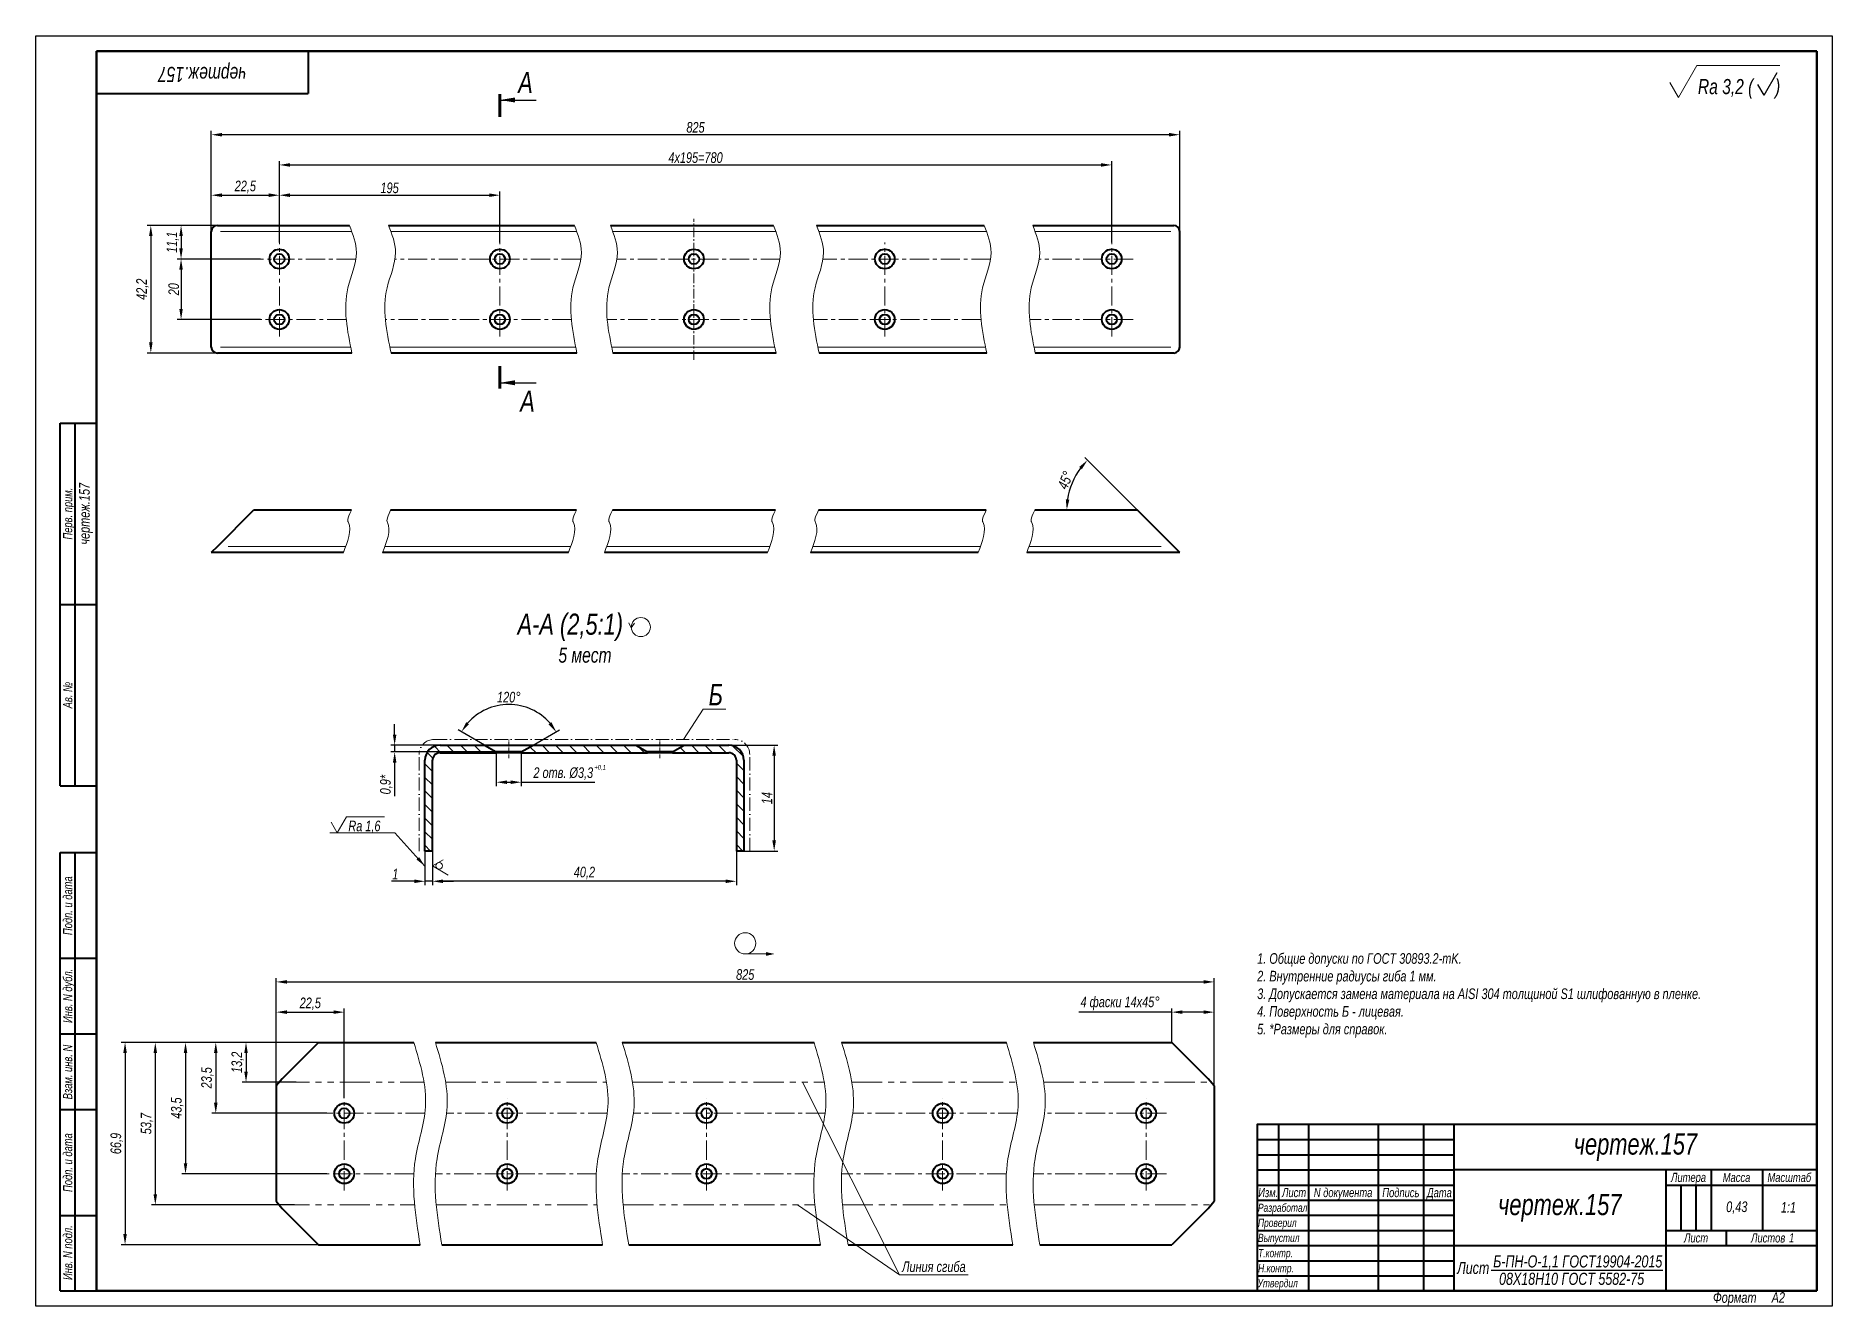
# Model space of a CAD drawing. Header units: millimetres. Extents: x 9978 to 17165, y -24193 to -22992.
# Drawn here: x 9978 to 10572, y -23412 to -22992 of the extents above; entities outside this region: 1.
import ezdxf

# ---------------------------------------------------------------- set-up
doc = ezdxf.new("R2010")
doc.units = ezdxf.units.MM
for name, pattern in [('LT_03', [20.32, 12.7, -2.54, 2.54, -2.54]), ('LT_04', [20, 10, -2, 2, -2, 2, -2]), ('LT_08', [10.16, 6.35, -1.27, 1.27, -1.27]), ('LT_09', [0.37, 0.24, -0.06, 0.01, -0.06])]:
    doc.linetypes.add(name, pattern=pattern)
for name, color, linetype, lineweight in [('Layer_01', 3, 'Continuous', 13), ('Layer_02', 5, 'LT_04', 13), ('Layer_05', 7, 'Continuous', 40), ('Layer_07', 3, 'Continuous', 13), ('Layer_08', 1, 'Continuous', 15), ('Layer_09', 6, 'Continuous', 15), ('Layer_10', 1, 'LT_03', 15), ('Layer_11', 6, 'Continuous', 15), ('Layer_13', 1, 'Continuous', 13), ('Layer_15', 7, 'Continuous', 40), ('Layer_17', 7, 'Continuous', 50), ('Layer_18', 7, 'Continuous', 18), ('Layer_20', 8, 'Continuous', 20)]:
    doc.layers.add(name, color=color, linetype=linetype, lineweight=lineweight)
doc.styles.add('Style_01', font='ARIALNI.TTF', dxfattribs={"width": 0.9, "height": 3.5})
doc.dimstyles.new('DimStyle_04', dxfattribs={"dimtxt": 3.5, "dimasz": 3.5, "dimexe": 1.25, "dimexo": 0, "dimtad": 1, "dimtxsty": 'Style_01', "dimcen": 2.5, "dimazin": 3, "dimtfac": 1, "dimtmove": 0, "dimatfit": 3})
doc.dimstyles.new('DimStyle_05', dxfattribs={"dimtxt": 3.5, "dimasz": 3.5, "dimexe": 1.25, "dimexo": 0, "dimtad": 1, "dimtxsty": 'Style_01', "dimcen": 0, "dimazin": 3, "dimtfac": 1, "dimtmove": 0, "dimatfit": 3})
pattern_1 = [(315, (0, -2.023), (2.24506403, 2.24506403), [])]

msp = doc.modelspace()

# ---------------------------------------------------------------- texts
at = {"layer": 'Layer_01', "style": 'Style_01', "width": 0.9}
for s, height, p in [('А', 7, (10137.118, -23011.13)), ('Rа 3,2 (     )', 5, (10527.251, -23011.475)), ('А', 7, (10137.779, -23116.484)), ('Б', 7, (10200.095, -23213.568)), ('1:1', 3.5, (10554.693, -23381.321))]:
    msp.add_text(s, height=height, dxfattribs=at).set_placement(p)
at = {"layer": 'Layer_01', "linetype": 'Continuous', "lineweight": 25, "style": 'Style_01', "width": 0.9}
msp.add_text('1', height=3, dxfattribs=at).set_placement((10557.404, -23391.185))
at = {"layer": 'Layer_01', "attachment_point": 5, "style": 'Style_01'}
for insert, char_height, width, rotation in [((10032.621, -23004.221), 5, 70, 180), ((9994.183, -23150.221), 3.5, 60, 90)]:
    msp.add_mtext('чертеж.157', dxfattribs=dict(at, insert=insert, char_height=char_height, width=width, rotation=rotation))
at = {"layer": 'Layer_01', "attachment_point": 1, "style": 'Style_01'}
for s, insert, char_height in [('А-А (2,5:1)', (10136.9, -23183.239), 7), ('5 мест', (10150.416, -23194.463), 5)]:
    msp.add_mtext(s, dxfattribs=dict(at, insert=insert, char_height=char_height))
at = {"layer": 'Layer_01', "insert": (10381.498, -23323.424), "char_height": 3.5, "attachment_point": 7, "style": 'Style_01'}
msp.add_mtext_dynamic_manual_height_columns('1. Общие допуски по ГОСТ 30893.2-mK.\\P2. Внутренние радиусы гиба 1 мм.\\P3. Допускается замена материала на AISI 304 толщиной S1 шлифованную в пленке.\\P4. Поверхность Б - лицевая.\\P5. *Размеры для справок.', width=195.13822, gutter_width=17.5, heights=[-28.044], dxfattribs=at)
at = {"layer": 'Layer_01', "style": 'Style_01'}
for s, insert, char_height, width, attachment_point in [('чертеж.157', (10506.581, -23359.689), 7, 120.08, 5), ('чертеж.157', (10481.565, -23379.703), 7, 70.04667, 5), ('0,43', (10540.104, -23379.703), 3.5, 17.01133, 5), ('Линия сгиба', (10285.085, -23401.003), 3.5, 195.13822, 9)]:
    msp.add_mtext(s, dxfattribs=dict(at, insert=insert, char_height=char_height, width=width, attachment_point=attachment_point))
at = {"layer": 'Layer_01', "linetype": 'Continuous', "char_height": 4, "width": 70.04667, "attachment_point": 5, "style": 'Style_01'}
for s, insert in [('Лист', (10452.957, -23399.621)), ('Б-ПН-О-1,1 ГОСТ19904-2015', (10487.508, -23397.821)), ('08Х18Н10 ГОСТ 5582-75', (10485.487, -23403.23))]:
    msp.add_mtext(s, dxfattribs=dict(at, insert=insert))
at = {"layer": 'Layer_07', "linetype": 'Continuous', "style": 'Style_01', "width": 0.9}
msp.add_text('Rа 1,6', height=3.5, dxfattribs=at).set_placement((10080.948, -23255.205))
at = {"layer": 'Layer_13', "style": 'Style_01', "width": 0.9}
msp.add_text('+0,1', height=1.5, dxfattribs=at).set_placement((10162.291, -23234.821))

# ---------------------------------------------------------------- blocks, each defined once
blk = doc.blocks.new('Block_18')
at = {"layer": 'Layer_05', "linetype": 'Continuous'}
for p, q in [((90, 415), (90, 401)), ((20, 401), (90, 401)), ((8, 172), (8, 292)), ((8, 292), (20, 292)), ((13, 172), (13, 292)), ((8, 232), (20, 232)), ((8, 172), (20, 172)), ((8, 5), (8, 150)), ((8, 150), (20, 150)), ((13, 5), (13, 150)), ((8, 115), (20, 115)), ((8, 90), (20, 90)), ((8, 65), (20, 65)), ((403.88, 55.03), (468.92, 55.03)), ((403.88, 50.03), (468.92, 50.03)), ((403.88, 45.03), (468.92, 45.03)), ((543.97, 40.02), (543.97, 25.01)), ((548.97, 40.02), (548.97, 25.01)), ((8, 30), (20, 30)), ((403.88, 30.02), (468.92, 30.02)), ((403.88, 25.01), (468.92, 25.01)), ((403.88, 20.01), (468.92, 20.01)), ((403.88, 15.01), (468.92, 15.01)), ((403.88, 10), (468.92, 10)), ((8, 5), (20, 5))]:
    blk.add_line(p, q, dxfattribs=at)
for points in [[(589, 60.04), (403.88, 60.04), (403.88, 5)], [(410.88, 60.04), (410.88, 35.02)], [(420.89, 60.04), (420.89, 5)], [(443.9, 60.04), (443.9, 5)], [(458.91, 60.04), (458.91, 5)], [(468.92, 60.04), (468.92, 5)], [(589, 45.03), (468.92, 45.03)], [(538.97, 45.03), (538.97, 5)], [(553.98, 45.03), (553.98, 25.01)], [(570.99, 45.03), (570.99, 25.01)], [(570.99, 45.03), (570.99, 25.01)], [(403.88, 40.02), (468.92, 40.02)], [(538.97, 40.02), (589, 40.02)], [(403.88, 35.02), (468.92, 35.02)], [(538.97, 25.01), (589, 25.01)], [(558.98, 25.01), (558.98, 20.01)], [(468.92, 20.01), (589, 20.01)]]:
    blk.add_lwpolyline(points, dxfattribs=at)
at = {"layer": 'Layer_17', "lineweight": 25}
for p, q in [((0, 0), (0, 420)), ((0, 420), (594, 420)), ((594, 420), (594, 0)), ((594, 0), (0, 0))]:
    blk.add_line(p, q, dxfattribs=at)
at = {"layer": 'Layer_17'}
for p, q in [((589, 415), (20, 415)), ((20, 415), (20, 5)), ((589, 5), (589, 415)), ((20, 5), (589, 5))]:
    blk.add_line(p, q, dxfattribs=at)
at = {"layer": 'Layer_05', "linetype": 'Continuous', "lineweight": 25, "style": 'Style_01', "width": 0.9}
for s, p in [('Перв. прим.', (12, 253.48)), ('Ав. №', (12, 197.66)), ('Подп. и дата', (12, 122.68)), ('Инв. N дубл.', (12, 93.62)), ('Взам. инв. N', (11.99, 68.36)), ('Подп. и дата', (12, 37.74)), ('Инв. N подл.', (12, 8.63))]:
    blk.add_text(s, height=3, rotation=90, dxfattribs=at).set_placement(p)
at = {"layer": 'Layer_05', "linetype": 'Continuous', "style": 'Style_01', "width": 0.9}
for s, height, p in [('Литера', 3, (540.74, 41.06)), ('Масса', 3, (557.86, 41.03)), ('Масштаб', 3, (572.63, 41.03)), ('Изм.', 3, (404.23, 36.02)), ('Лист', 3, (412.11, 36.04)), ('N документа', 3, (422.61, 36.04)), ('Подпись', 3, (445.26, 36.02)), ('Дата', 3, (460.05, 36.01)), ('Разработал', 2.7, (404.14, 31.18)), ('Проверил', 2.7, (404.15, 26.17)), ('Выпустил', 2.7, (404.16, 21.19)), ('Лист ', 3, (545.05, 21.04)), ('Листов ', 3, (567.21, 21.04)), ('Т.контр.', 2.7, (404.19, 16.17)), ('Н.контр.', 2.7, (404.19, 11.17)), ('Утвердил', 2.7, (404.01, 6.22))]:
    blk.add_text(s, height=height, dxfattribs=at).set_placement(p)
at = {"layer": 'Layer_05', "linetype": 'Continuous', "insert": (554.64, 4.59), "char_height": 3.5, "width": 32.9515, "attachment_point": 1, "style": 'Style_01'}
blk.add_mtext('Формат     А2', dxfattribs=at)
blk = doc.blocks.new('*D812')
at = {"layer": 'Defpoints', "color": 0, "ltscale": 0.5, "transparency": 16777216}
for p in [(10083.88, -23325.03), (10047.1, -23338.2), (10063.7, -23338.2)]:
    blk.add_point(p, dxfattribs=at)
at = {"layer": 'Layer_08', "color": 0, "lineweight": -2, "ltscale": 0.5, "transparency": 16777216}
for p, q in [((10083.88, -23325.03), (10045.85, -23325.03)), ((10047.1, -23328.53), (10047.1, -23334.7)), ((10063.7, -23338.2), (10045.85, -23338.2))]:
    blk.add_line(p, q, dxfattribs=at)
at = {"layer": 'Layer_08', "color": 0, "ltscale": 0.5, "transparency": 16777216}
for points in [[(10046.52, -23328.53), (10047.68, -23328.53), (10047.1, -23325.03)], [(10046.52, -23334.7), (10047.68, -23334.7), (10047.1, -23338.2)]]:
    blk.add_solid(points, dxfattribs=at)
at = {"layer": 'Layer_08', "color": 0, "ltscale": 0.5, "transparency": 16777216, "insert": (10044.37, -23331.61), "char_height": 3.5, "attachment_point": 5, "rotation": 90, "style": 'Style_01'}
blk.add_mtext('13,2', dxfattribs=at)
blk = doc.blocks.new('*D813')
at = {"layer": 'Defpoints', "color": 0, "ltscale": 0.5, "transparency": 16777216}
for p in [(10076.2, -23325.03), (10037.1, -23348.48), (10073.86, -23348.48)]:
    blk.add_point(p, dxfattribs=at)
at = {"layer": 'Layer_08', "color": 0, "lineweight": -2, "ltscale": 0.5, "transparency": 16777216}
for p, q in [((10076.2, -23325.03), (10035.85, -23325.03)), ((10037.1, -23328.53), (10037.1, -23344.98)), ((10073.86, -23348.48), (10035.85, -23348.48))]:
    blk.add_line(p, q, dxfattribs=at)
at = {"layer": 'Layer_08', "color": 0, "ltscale": 0.5, "transparency": 16777216}
for points in [[(10036.52, -23328.53), (10037.68, -23328.53), (10037.1, -23325.03)], [(10036.52, -23344.98), (10037.68, -23344.98), (10037.1, -23348.48)]]:
    blk.add_solid(points, dxfattribs=at)
at = {"layer": 'Layer_08', "color": 0, "ltscale": 0.5, "transparency": 16777216, "insert": (10034.37, -23336.75), "char_height": 3.5, "attachment_point": 5, "rotation": 90, "style": 'Style_01'}
blk.add_mtext('23,5', dxfattribs=at)
blk = doc.blocks.new('*D814')
at = {"layer": 'Defpoints', "color": 0, "ltscale": 0.5, "transparency": 16777216}
for p in [(10083.88, -23325.03), (10027.1, -23368.48), (10073.86, -23368.48)]:
    blk.add_point(p, dxfattribs=at)
at = {"layer": 'Layer_08', "color": 0, "lineweight": -2, "ltscale": 0.5, "transparency": 16777216}
for p, q in [((10083.88, -23325.03), (10025.85, -23325.03)), ((10027.1, -23328.53), (10027.1, -23364.98)), ((10073.86, -23368.48), (10025.85, -23368.48))]:
    blk.add_line(p, q, dxfattribs=at)
at = {"layer": 'Layer_08', "color": 0, "ltscale": 0.5, "transparency": 16777216}
for points in [[(10026.52, -23328.53), (10027.68, -23328.53), (10027.1, -23325.03)], [(10026.52, -23364.98), (10027.68, -23364.98), (10027.1, -23368.48)]]:
    blk.add_solid(points, dxfattribs=at)
at = {"layer": 'Layer_08', "color": 0, "ltscale": 0.5, "transparency": 16777216, "insert": (10024.37, -23346.75), "char_height": 3.5, "attachment_point": 5, "rotation": 90, "style": 'Style_01'}
blk.add_mtext('43,5', dxfattribs=at)
blk = doc.blocks.new('*D815')
at = {"layer": 'Defpoints', "color": 0, "ltscale": 0.5, "transparency": 16777216}
for p in [(10089.1, -23325.03), (10017.1, -23378.76), (10063.09, -23378.76)]:
    blk.add_point(p, dxfattribs=at)
at = {"layer": 'Layer_08', "color": 0, "lineweight": -2, "ltscale": 0.5, "transparency": 16777216}
for p, q in [((10089.1, -23325.03), (10015.85, -23325.03)), ((10017.1, -23328.53), (10017.1, -23375.26)), ((10063.09, -23378.76), (10015.85, -23378.76))]:
    blk.add_line(p, q, dxfattribs=at)
at = {"layer": 'Layer_08', "color": 0, "ltscale": 0.5, "transparency": 16777216}
for points in [[(10016.52, -23328.53), (10017.68, -23328.53), (10017.1, -23325.03)], [(10016.52, -23375.26), (10017.68, -23375.26), (10017.1, -23378.76)]]:
    blk.add_solid(points, dxfattribs=at)
at = {"layer": 'Layer_08', "color": 0, "ltscale": 0.5, "transparency": 16777216, "insert": (10014.37, -23351.89), "char_height": 3.5, "attachment_point": 5, "rotation": 90, "style": 'Style_01'}
blk.add_mtext('53,7', dxfattribs=at)
blk = doc.blocks.new('*D816')
at = {"layer": 'Defpoints', "color": 0, "ltscale": 0.5, "transparency": 16777216}
for p in [(10089.1, -23325.03), (10007.1, -23391.94), (10071.1, -23391.94)]:
    blk.add_point(p, dxfattribs=at)
at = {"layer": 'Layer_08', "color": 0, "lineweight": -2, "ltscale": 0.5, "transparency": 16777216}
for p, q in [((10089.1, -23325.03), (10005.85, -23325.03)), ((10007.1, -23328.53), (10007.1, -23388.44)), ((10071.1, -23391.94), (10005.85, -23391.94))]:
    blk.add_line(p, q, dxfattribs=at)
at = {"layer": 'Layer_08', "color": 0, "ltscale": 0.5, "transparency": 16777216}
for points in [[(10006.52, -23328.53), (10007.68, -23328.53), (10007.1, -23325.03)], [(10006.52, -23388.44), (10007.68, -23388.44), (10007.1, -23391.94)]]:
    blk.add_solid(points, dxfattribs=at)
at = {"layer": 'Layer_08', "color": 0, "ltscale": 0.5, "transparency": 16777216, "insert": (10004.37, -23358.48), "char_height": 3.5, "attachment_point": 5, "rotation": 90, "style": 'Style_01'}
blk.add_mtext('66,9', dxfattribs=at)
blk = doc.blocks.new('*D817')
at = {"layer": 'Defpoints', "color": 0, "ltscale": 0.5, "transparency": 16777216}
for p in [(10367.28, -23305.03), (10057.1, -23339.38), (10367.28, -23339.38)]:
    blk.add_point(p, dxfattribs=at)
at = {"layer": 'Layer_08', "color": 0, "lineweight": -2, "ltscale": 0.5, "transparency": 16777216}
for p, q in [((10057.1, -23339.38), (10057.1, -23303.78)), ((10060.6, -23305.03), (10363.78, -23305.03)), ((10367.28, -23339.38), (10367.28, -23303.78))]:
    blk.add_line(p, q, dxfattribs=at)
at = {"layer": 'Layer_08', "color": 0, "ltscale": 0.5, "transparency": 16777216}
for points in [[(10060.6, -23304.44), (10060.6, -23305.61), (10057.1, -23305.03)], [(10363.78, -23304.44), (10363.78, -23305.61), (10367.28, -23305.03)]]:
    blk.add_solid(points, dxfattribs=at)
at = {"layer": 'Layer_08', "color": 0, "ltscale": 0.5, "transparency": 16777216, "insert": (10212.19, -23302.61), "char_height": 3.5, "attachment_point": 5, "style": 'Style_01'}
blk.add_mtext('825', dxfattribs=at)
blk = doc.blocks.new('*D818')
at = {"layer": 'Defpoints', "color": 0, "ltscale": 0.5, "transparency": 16777216}
for p in [(10367.28, -23315.03), (10353.28, -23325.03), (10367.28, -23339.38)]:
    blk.add_point(p, dxfattribs=at)
at = {"layer": 'Layer_08', "color": 0, "lineweight": -2, "ltscale": 0.5, "transparency": 16777216}
for p, q in [((10353.28, -23325.03), (10353.28, -23313.78)), ((10367.28, -23339.38), (10367.28, -23313.78)), ((10353.28, -23315.03), (10322.53, -23315.03)), ((10363.78, -23315.03), (10356.78, -23315.03))]:
    blk.add_line(p, q, dxfattribs=at)
at = {"layer": 'Layer_08', "color": 0, "ltscale": 0.5, "transparency": 16777216}
for points in [[(10356.78, -23314.44), (10356.78, -23315.61), (10353.28, -23315.03)], [(10363.78, -23314.44), (10363.78, -23315.61), (10367.28, -23315.03)]]:
    blk.add_solid(points, dxfattribs=at)
at = {"layer": 'Layer_08', "color": 0, "ltscale": 0.5, "transparency": 16777216, "insert": (10336.16, -23312.16), "char_height": 3.5, "attachment_point": 5, "style": 'Style_01'}
blk.add_mtext('4 фаски 14x45%%D', dxfattribs=at)
blk = doc.blocks.new('*D819')
at = {"layer": 'Defpoints', "color": 0, "ltscale": 0.5, "transparency": 16777216}
for p in [(10079.6, -23315.03), (10057.1, -23342.64), (10079.6, -23343.46)]:
    blk.add_point(p, dxfattribs=at)
at = {"layer": 'Layer_08', "color": 0, "lineweight": -2, "ltscale": 0.5, "transparency": 16777216}
for p, q in [((10057.1, -23342.64), (10057.1, -23313.78)), ((10079.6, -23343.46), (10079.6, -23313.78)), ((10060.6, -23315.03), (10076.1, -23315.03))]:
    blk.add_line(p, q, dxfattribs=at)
at = {"layer": 'Layer_08', "color": 0, "ltscale": 0.5, "transparency": 16777216}
for points in [[(10060.6, -23314.44), (10060.6, -23315.61), (10057.1, -23315.03)], [(10076.1, -23314.44), (10076.1, -23315.61), (10079.6, -23315.03)]]:
    blk.add_solid(points, dxfattribs=at)
at = {"layer": 'Layer_08', "color": 0, "ltscale": 0.5, "transparency": 16777216, "insert": (10068.35, -23312.29), "char_height": 3.5, "attachment_point": 5, "style": 'Style_01'}
blk.add_mtext('22,5', dxfattribs=at)
blk = doc.blocks.new('*D820')
at = {"layer": 'Defpoints', "color": 0, "ltscale": 0.5, "transparency": 16777216}
for p in [(10205.26, -23226.75), (10211.76, -23261.75), (10221.76, -23261.75)]:
    blk.add_point(p, dxfattribs=at)
at = {"layer": 'Layer_08', "color": 0, "lineweight": -2, "ltscale": 0.5, "transparency": 16777216}
for p, q in [((10205.26, -23226.75), (10223.01, -23226.75)), ((10221.76, -23230.25), (10221.76, -23258.25)), ((10211.76, -23261.75), (10223.01, -23261.75))]:
    blk.add_line(p, q, dxfattribs=at)
at = {"layer": 'Layer_08', "color": 0, "ltscale": 0.5, "transparency": 16777216}
for points in [[(10221.17, -23230.25), (10222.34, -23230.25), (10221.76, -23226.75)], [(10221.17, -23258.25), (10222.34, -23258.25), (10221.76, -23261.75)]]:
    blk.add_solid(points, dxfattribs=at)
at = {"layer": 'Layer_08', "color": 0, "ltscale": 0.5, "transparency": 16777216, "insert": (10219.37, -23244.25), "char_height": 3.5, "attachment_point": 5, "rotation": 90, "style": 'Style_01'}
blk.add_mtext('14', dxfattribs=at)
blk = doc.blocks.new('*D821')
at = {"layer": 'Defpoints', "color": 0, "ltscale": 0.5, "transparency": 16777216}
for p in [(10108.76, -23261.75), (10209.26, -23261.75), (10108.76, -23271.75)]:
    blk.add_point(p, dxfattribs=at)
at = {"layer": 'Layer_08', "color": 0, "lineweight": -2, "ltscale": 0.5, "transparency": 16777216}
for p, q in [((10108.76, -23261.75), (10108.76, -23273)), ((10209.26, -23261.75), (10209.26, -23273)), ((10205.76, -23271.75), (10112.26, -23271.75))]:
    blk.add_line(p, q, dxfattribs=at)
at = {"layer": 'Layer_08', "color": 0, "ltscale": 0.5, "transparency": 16777216}
for points in [[(10112.26, -23271.17), (10112.26, -23272.34), (10108.76, -23271.75)], [(10205.76, -23271.17), (10205.76, -23272.34), (10209.26, -23271.75)]]:
    blk.add_solid(points, dxfattribs=at)
at = {"layer": 'Layer_08', "color": 0, "ltscale": 0.5, "transparency": 16777216, "insert": (10159.01, -23269.02), "char_height": 3.5, "attachment_point": 5, "style": 'Style_01'}
blk.add_mtext('40,2', dxfattribs=at)
blk = doc.blocks.new('*D822')
at = {"layer": 'Defpoints', "color": 0, "ltscale": 0.5, "transparency": 16777216}
for p in [(10106.26, -23261.75), (10108.76, -23261.75), (10106.26, -23271.75)]:
    blk.add_point(p, dxfattribs=at)
at = {"layer": 'Layer_08', "color": 0, "lineweight": -2, "ltscale": 0.5, "transparency": 16777216}
for p, q in [((10106.26, -23261.75), (10106.26, -23273)), ((10108.76, -23261.75), (10108.76, -23273)), ((10102.76, -23271.75), (10095.25, -23271.75)), ((10108.76, -23271.75), (10106.26, -23271.75)), ((10112.26, -23271.75), (10115.76, -23271.75))]:
    blk.add_line(p, q, dxfattribs=at)
at = {"layer": 'Layer_08', "color": 0, "ltscale": 0.5, "transparency": 16777216}
for points in [[(10102.76, -23271.17), (10102.76, -23272.34), (10106.26, -23271.75)], [(10112.26, -23271.17), (10112.26, -23272.34), (10108.76, -23271.75)]]:
    blk.add_solid(points, dxfattribs=at)
at = {"layer": 'Layer_08', "color": 0, "ltscale": 0.5, "transparency": 16777216, "insert": (10096.48, -23269.37), "char_height": 3.5, "attachment_point": 5, "style": 'Style_01'}
blk.add_mtext('1', dxfattribs=at)
blk = doc.blocks.new('*D823')
at = {"layer": 'Defpoints', "color": 0, "ltscale": 0.5, "transparency": 16777216}
for p in [(10140.19, -23214.39), (10125.98, -23226.75), (10129.88, -23229), (10138.13, -23229), (10142.03, -23226.75)]:
    blk.add_point(p, dxfattribs=at)
at = {"layer": 'Layer_08', "color": 0, "lineweight": -2, "ltscale": 0.5, "transparency": 16777216}
for p, q in [((10125.98, -23226.75), (10117.26, -23221.72)), ((10142.03, -23226.75), (10150.75, -23221.72))]:
    blk.add_line(p, q, dxfattribs=at)
blk.add_arc((10134.01, -23231.38), 18.09, 41.1037, 138.8963, dxfattribs=at)
at = {"layer": 'Layer_08', "color": 0, "ltscale": 0.5, "transparency": 16777216}
for points in [[(10120.85, -23219.83), (10119.9, -23219.15), (10118.34, -23222.34)], [(10148.11, -23219.15), (10147.16, -23219.83), (10149.67, -23222.34)]]:
    blk.add_solid(points, dxfattribs=at)
at = {"layer": 'Layer_08', "color": 0, "ltscale": 0.5, "transparency": 16777216, "insert": (10134.01, -23210.88), "char_height": 3.5, "attachment_point": 5, "style": 'Style_01'}
blk.add_mtext('120°', dxfattribs=at)
blk = doc.blocks.new('*D824')
at = {"layer": 'Defpoints', "color": 0, "ltscale": 0.5, "transparency": 16777216}
for p in [(10096.26, -23229), (10125.98, -23226.75), (10129.88, -23229)]:
    blk.add_point(p, dxfattribs=at)
at = {"layer": 'Layer_08', "color": 0, "lineweight": -2, "ltscale": 0.5, "transparency": 16777216}
for p, q in [((10096.26, -23223.25), (10096.26, -23219.75)), ((10125.98, -23226.75), (10095.01, -23226.75)), ((10129.88, -23229), (10095.01, -23229)), ((10096.26, -23226.75), (10096.26, -23229)), ((10096.26, -23232.5), (10096.26, -23243.59))]:
    blk.add_line(p, q, dxfattribs=at)
at = {"layer": 'Layer_08', "color": 0, "ltscale": 0.5, "transparency": 16777216}
for points in [[(10095.67, -23223.25), (10096.84, -23223.25), (10096.26, -23226.75)], [(10095.67, -23232.5), (10096.84, -23232.5), (10096.26, -23229)]]:
    blk.add_solid(points, dxfattribs=at)
at = {"layer": 'Layer_08', "color": 0, "ltscale": 0.5, "transparency": 16777216, "insert": (10093.52, -23239.8), "char_height": 3.5, "attachment_point": 5, "rotation": 90, "style": 'Style_01'}
blk.add_mtext('0,9*', dxfattribs=at)
blk = doc.blocks.new('*D825')
at = {"layer": 'Defpoints', "color": 0, "ltscale": 0.5, "transparency": 16777216}
for p in [(10129.88, -23229.25), (10138.13, -23229.25), (10138.13, -23239)]:
    blk.add_point(p, dxfattribs=at)
at = {"layer": 'Layer_08', "color": 0, "lineweight": -2, "ltscale": 0.5, "transparency": 16777216}
for p, q in [((10129.88, -23229.25), (10129.88, -23240.25)), ((10138.13, -23229.25), (10138.13, -23240.25)), ((10133.38, -23239), (10134.63, -23239)), ((10138.13, -23239), (10162.41, -23239))]:
    blk.add_line(p, q, dxfattribs=at)
at = {"layer": 'Layer_08', "color": 0, "ltscale": 0.5, "transparency": 16777216}
for points in [[(10133.38, -23238.42), (10133.38, -23239.59), (10129.88, -23239)], [(10134.63, -23238.42), (10134.63, -23239.59), (10138.13, -23239)]]:
    blk.add_solid(points, dxfattribs=at)
at = {"layer": 'Layer_08', "color": 0, "ltscale": 0.5, "transparency": 16777216, "insert": (10152.02, -23236.16), "char_height": 3.5, "attachment_point": 5, "style": 'Style_01'}
blk.add_mtext('2 отв. %%C3,3', dxfattribs=at)
blk = doc.blocks.new('*D826')
at = {"layer": 'Defpoints', "color": 0, "ltscale": 0.5, "transparency": 16777216}
for p in [(10321.66, -23137.32), (10307.96, -23149), (10341.89, -23149), (10341.89, -23149), (10353.89, -23161)]:
    blk.add_point(p, dxfattribs=at)
at = {"layer": 'Layer_08', "color": 0, "lineweight": -2, "ltscale": 0.5, "transparency": 16777216}
blk.add_line((10341.89, -23149), (10324.49, -23131.6), dxfattribs=at)
blk.add_arc((10341.89, -23149), 23.37, 143.59044, 171.40956, dxfattribs=at)
at = {"layer": 'Layer_08', "color": 0, "ltscale": 0.5, "transparency": 16777216}
for points in [[(10322.65, -23134.75), (10323.53, -23135.51), (10325.37, -23132.48)], [(10319.37, -23145.56), (10318.21, -23145.47), (10318.53, -23149)]]:
    blk.add_solid(points, dxfattribs=at)
at = {"layer": 'Layer_08', "color": 0, "ltscale": 0.5, "transparency": 16777216, "insert": (10318.09, -23139.14), "char_height": 3.5, "attachment_point": 5, "rotation": 67.5, "style": 'Style_01'}
blk.add_mtext('45°', dxfattribs=at)
blk = doc.blocks.new('*D827')
at = {"layer": 'Defpoints', "color": 0, "ltscale": 0.5, "transparency": 16777216}
for p in [(10048, -23054.89), (10015.62, -23097.09), (10050.82, -23097.09)]:
    blk.add_point(p, dxfattribs=at)
at = {"layer": 'Layer_08', "color": 0, "lineweight": -2, "ltscale": 0.5, "transparency": 16777216}
for p, q in [((10048, -23054.89), (10014.37, -23054.89)), ((10015.62, -23058.39), (10015.62, -23093.59)), ((10050.82, -23097.09), (10014.37, -23097.09))]:
    blk.add_line(p, q, dxfattribs=at)
at = {"layer": 'Layer_08', "color": 0, "ltscale": 0.5, "transparency": 16777216}
for points in [[(10015.04, -23058.39), (10016.2, -23058.39), (10015.62, -23054.89)], [(10015.04, -23093.59), (10016.2, -23093.59), (10015.62, -23097.09)]]:
    blk.add_solid(points, dxfattribs=at)
at = {"layer": 'Layer_08', "color": 0, "ltscale": 0.5, "transparency": 16777216, "insert": (10012.88, -23075.99), "char_height": 3.5, "attachment_point": 5, "rotation": 90, "style": 'Style_01'}
blk.add_mtext('42,2', dxfattribs=at)
blk = doc.blocks.new('*D828')
at = {"layer": 'Defpoints', "color": 0, "ltscale": 0.5, "transparency": 16777216}
for p in [(10035.62, -23024.89), (10035.62, -23067.81), (10355.89, -23075.99)]:
    blk.add_point(p, dxfattribs=at)
at = {"layer": 'Layer_08', "color": 0, "lineweight": -2, "ltscale": 0.5, "transparency": 16777216}
for p, q in [((10035.62, -23067.81), (10035.62, -23023.64)), ((10352.39, -23024.89), (10039.12, -23024.89)), ((10355.89, -23075.99), (10355.89, -23023.64))]:
    blk.add_line(p, q, dxfattribs=at)
at = {"layer": 'Layer_08', "color": 0, "ltscale": 0.5, "transparency": 16777216}
for points in [[(10039.12, -23024.3), (10039.12, -23025.47), (10035.62, -23024.89)], [(10352.39, -23024.3), (10352.39, -23025.47), (10355.89, -23024.89)]]:
    blk.add_solid(points, dxfattribs=at)
at = {"layer": 'Layer_08', "color": 0, "ltscale": 0.5, "transparency": 16777216, "insert": (10195.76, -23022.47), "char_height": 3.5, "attachment_point": 5, "style": 'Style_01'}
blk.add_mtext('825', dxfattribs=at)
blk = doc.blocks.new('*D829')
at = {"layer": 'Defpoints', "color": 0, "ltscale": 0.5, "transparency": 16777216}
for p in [(10045.12, -23054.89), (10025.62, -23065.99), (10051.87, -23065.99)]:
    blk.add_point(p, dxfattribs=at)
at = {"layer": 'Layer_08', "color": 0, "lineweight": -2, "ltscale": 0.5, "transparency": 16777216}
for p, q in [((10045.12, -23054.89), (10024.37, -23054.89)), ((10025.62, -23058.39), (10025.62, -23062.49)), ((10051.87, -23065.99), (10024.37, -23065.99))]:
    blk.add_line(p, q, dxfattribs=at)
at = {"layer": 'Layer_08', "color": 0, "ltscale": 0.5, "transparency": 16777216}
for points in [[(10025.04, -23058.39), (10026.2, -23058.39), (10025.62, -23054.89)], [(10025.04, -23062.49), (10026.2, -23062.49), (10025.62, -23065.99)]]:
    blk.add_solid(points, dxfattribs=at)
at = {"layer": 'Layer_08', "color": 0, "ltscale": 0.5, "transparency": 16777216, "insert": (10022.88, -23060.44), "char_height": 3.5, "attachment_point": 5, "rotation": 90, "style": 'Style_01'}
blk.add_mtext('11,1', dxfattribs=at)
blk = doc.blocks.new('*D830')
at = {"layer": 'Defpoints', "color": 0, "ltscale": 0.5, "transparency": 16777216}
for p in [(10051.87, -23065.99), (10025.62, -23085.99), (10051.87, -23085.99)]:
    blk.add_point(p, dxfattribs=at)
at = {"layer": 'Layer_08', "color": 0, "lineweight": -2, "ltscale": 0.5, "transparency": 16777216}
for p, q in [((10051.87, -23065.99), (10024.37, -23065.99)), ((10025.62, -23069.49), (10025.62, -23082.49)), ((10051.87, -23085.99), (10024.37, -23085.99))]:
    blk.add_line(p, q, dxfattribs=at)
at = {"layer": 'Layer_08', "color": 0, "ltscale": 0.5, "transparency": 16777216}
for points in [[(10025.04, -23069.49), (10026.2, -23069.49), (10025.62, -23065.99)], [(10025.04, -23082.49), (10026.2, -23082.49), (10025.62, -23085.99)]]:
    blk.add_solid(points, dxfattribs=at)
at = {"layer": 'Layer_08', "color": 0, "ltscale": 0.5, "transparency": 16777216, "insert": (10023.21, -23075.99), "char_height": 3.5, "attachment_point": 5, "rotation": 90, "style": 'Style_01'}
blk.add_mtext('20', dxfattribs=at)
blk = doc.blocks.new('*D831')
at = {"layer": 'Defpoints', "color": 0, "ltscale": 0.5, "transparency": 16777216}
for p in [(10058.12, -23044.89), (10035.62, -23061.71), (10058.12, -23060.48)]:
    blk.add_point(p, dxfattribs=at)
at = {"layer": 'Layer_08', "color": 0, "lineweight": -2, "ltscale": 0.5, "transparency": 16777216}
for p, q in [((10035.62, -23061.71), (10035.62, -23043.64)), ((10039.12, -23044.89), (10054.62, -23044.89)), ((10058.12, -23060.48), (10058.12, -23043.64))]:
    blk.add_line(p, q, dxfattribs=at)
at = {"layer": 'Layer_08', "color": 0, "ltscale": 0.5, "transparency": 16777216}
for points in [[(10039.12, -23044.3), (10039.12, -23045.47), (10035.62, -23044.89)], [(10054.62, -23044.3), (10054.62, -23045.47), (10058.12, -23044.89)]]:
    blk.add_solid(points, dxfattribs=at)
at = {"layer": 'Layer_08', "color": 0, "ltscale": 0.5, "transparency": 16777216, "insert": (10046.87, -23042.15), "char_height": 3.5, "attachment_point": 5, "style": 'Style_01'}
blk.add_mtext('22,5', dxfattribs=at)
blk = doc.blocks.new('*D832')
at = {"layer": 'Defpoints', "color": 0, "ltscale": 0.5, "transparency": 16777216}
for p in [(10131.06, -23044.89), (10058.12, -23060.48), (10131.06, -23060.48)]:
    blk.add_point(p, dxfattribs=at)
at = {"layer": 'Layer_08', "color": 0, "lineweight": -2, "ltscale": 0.5, "transparency": 16777216}
for p, q in [((10058.12, -23060.48), (10058.12, -23043.64)), ((10061.62, -23044.89), (10127.56, -23044.89)), ((10131.06, -23060.48), (10131.06, -23043.64))]:
    blk.add_line(p, q, dxfattribs=at)
at = {"layer": 'Layer_08', "color": 0, "ltscale": 0.5, "transparency": 16777216}
for points in [[(10061.62, -23044.3), (10061.62, -23045.47), (10058.12, -23044.89)], [(10127.56, -23044.3), (10127.56, -23045.47), (10131.06, -23044.89)]]:
    blk.add_solid(points, dxfattribs=at)
at = {"layer": 'Layer_08', "color": 0, "ltscale": 0.5, "transparency": 16777216, "insert": (10094.59, -23042.47), "char_height": 3.5, "attachment_point": 5, "style": 'Style_01'}
blk.add_mtext('195', dxfattribs=at)
blk = doc.blocks.new('*D833')
at = {"layer": 'Defpoints', "color": 0, "ltscale": 0.5, "transparency": 16777216}
for p in [(10333.39, -23034.89), (10058.12, -23060.48), (10333.39, -23060.48)]:
    blk.add_point(p, dxfattribs=at)
at = {"layer": 'Layer_08', "color": 0, "lineweight": -2, "ltscale": 0.5, "transparency": 16777216}
for p, q in [((10058.12, -23060.48), (10058.12, -23033.64)), ((10061.62, -23034.89), (10329.89, -23034.89)), ((10333.39, -23060.48), (10333.39, -23033.64))]:
    blk.add_line(p, q, dxfattribs=at)
at = {"layer": 'Layer_08', "color": 0, "ltscale": 0.5, "transparency": 16777216}
for points in [[(10061.62, -23034.3), (10061.62, -23035.47), (10058.12, -23034.89)], [(10329.89, -23034.3), (10329.89, -23035.47), (10333.39, -23034.89)]]:
    blk.add_solid(points, dxfattribs=at)
at = {"layer": 'Layer_08', "color": 0, "ltscale": 0.5, "transparency": 16777216, "insert": (10195.76, -23032.47), "char_height": 3.5, "attachment_point": 5, "style": 'Style_01'}
blk.add_mtext('4x195=780', dxfattribs=at)
blk = doc.blocks.new('A$C57cbd612')
at = {"color": 1, "lineweight": 13, "ltscale": 0.141451}
blk.add_line((0, 0), (-2.02, 3.5), dxfattribs=at)
at = {"color": 1, "lineweight": 13, "ltscale": 0.303109}
blk.add_line((0, 0), (3.03, 5.25), dxfattribs=at)
at = {"layer": 'Layer_10'}
blk.add_line((3.03, 5.25), (15.58, 5.25), dxfattribs=at)

# ---------------------------------------------------------------- dimensions: what is measured, and where the dimension line sits
at = {"layer": 'Layer_08', "ltscale": 0.5}
for base, p1, p2, text, dimstyle, picture, middle in [((10035.619, -23024.886), (10355.895, -23075.986), (10035.619, -23067.808), '825', 'DimStyle_05', '*D828', (10195.757, -23022.474)), ((10333.395, -23034.886), (10058.119, -23060.478), (10333.395, -23060.478), '4x195=780', 'DimStyle_05', '*D833', (10195.757, -23032.474)), ((10131.057, -23044.886), (10058.119, -23060.478), (10131.057, -23060.478), '195', 'DimStyle_05', '*D832', (10094.588, -23042.474)), ((10367.282, -23305.026), (10057.101, -23339.382), (10367.282, -23339.382), '825', 'DimStyle_04', '*D817', (10212.191, -23302.614))]:
    dim = msp.add_linear_dim(base=base, p1=p1, p2=p2, text=text, dimstyle=dimstyle, dxfattribs=at)
    dim.commit()
    dim.dimension.update_dxf_attribs({"geometry": picture, "text_midpoint": middle})
for base, p1, p2, dimstyle, picture, middle in [((10058.119, -23044.886), (10035.619, -23061.706), (10058.119, -23060.478), 'DimStyle_05', '*D831', (10046.869, -23042.151)), ((10079.601, -23315.026), (10057.101, -23342.638), (10079.601, -23343.459), 'DimStyle_04', '*D819', (10068.351, -23312.29))]:
    dim = msp.add_linear_dim(base=base, p1=p1, p2=p2, dimstyle=dimstyle, dxfattribs=at)
    dim.commit()
    dim.dimension.update_dxf_attribs({"geometry": picture, "text_midpoint": middle})
for base, p1, p2, picture, middle in [((10015.619, -23097.086), (10048.004, -23054.886), (10050.821, -23097.086), '*D827', (10012.883, -23075.986)), ((10025.619, -23065.986), (10045.124, -23054.886), (10051.873, -23065.986), '*D829', (10022.883, -23060.436)), ((10025.619, -23085.986), (10051.873, -23065.986), (10051.873, -23085.986), '*D830', (10023.207, -23075.986))]:
    dim = msp.add_linear_dim(base=base, p1=p1, p2=p2, angle=90, dimstyle='DimStyle_05', dxfattribs=at)
    dim.commit()
    dim.dimension.update_dxf_attribs({"geometry": picture, "text_midpoint": middle})
for base, line1, line2, dimstyle, picture, middle in [((10321.659, -23137.32), ((10341.895, -23149.003), (10307.962, -23149.003)), ((10353.895, -23161.003), (10341.895, -23149.003)), 'DimStyle_05', '*D826', (10318.086, -23139.141)), ((10140.192, -23214.387), ((10138.13, -23229.003), (10142.027, -23226.753)), ((10125.983, -23226.753), (10129.88, -23229.003)), 'DimStyle_04', '*D823', (10134.005, -23210.884))]:
    dim = msp.add_angular_dim_2l(base=base, line1=line1, line2=line2, dimstyle=dimstyle, dxfattribs=at)
    dim.commit()
    dim.dimension.update_dxf_attribs({"geometry": picture, "text_midpoint": middle})
for base, p1, p2, text, dimstyle, picture, middle in [((10096.255, -23229.003), (10125.983, -23226.753), (10129.88, -23229.003), '0,9*', 'DimStyle_05', '*D824', (10093.52, -23239.797)), ((10221.755, -23261.753), (10205.256, -23226.753), (10211.755, -23261.753), '14', 'DimStyle_04', '*D820', (10219.373, -23244.253)), ((10007.101, -23391.938), (10089.096, -23325.026), (10071.101, -23391.938), '66,9', 'DimStyle_04', '*D816', (10004.365, -23358.482)), ((10017.101, -23378.76), (10089.096, -23325.026), (10063.085, -23378.76), '53,7', 'DimStyle_04', '*D815', (10014.365, -23351.893)), ((10027.101, -23368.482), (10083.881, -23325.026), (10073.86, -23368.482), '43,5', 'DimStyle_04', '*D814', (10024.365, -23346.754)), ((10037.101, -23348.482), (10076.204, -23325.026), (10073.86, -23348.482), '23,5', 'DimStyle_04', '*D813', (10034.365, -23336.754)), ((10047.101, -23338.204), (10083.881, -23325.026), (10063.703, -23338.204), '13,2', 'DimStyle_04', '*D812', (10044.365, -23331.615))]:
    dim = msp.add_linear_dim(base=base, p1=p1, p2=p2, angle=90, text=text, dimstyle=dimstyle, dxfattribs=at)
    dim.commit()
    dim.dimension.update_dxf_attribs({"geometry": picture, "text_midpoint": middle})
for base, p1, p2, text, dimstyle, picture, middle in [((10138.13, -23239.003), (10129.88, -23229.253), (10138.13, -23229.253), '2 отв. %%C3,3', 'DimStyle_05', '*D825', (10152.021, -23239.003)), ((10106.255, -23271.753), (10108.755, -23261.753), (10106.255, -23261.753), '1', 'DimStyle_04', '*D822', (10096.476, -23271.753)), ((10108.755, -23271.753), (10209.255, -23261.753), (10108.755, -23261.753), '40,2', 'DimStyle_04', '*D821', (10159.005, -23271.753)), ((10367.282, -23315.026), (10353.282, -23325.026), (10367.282, -23339.382), '4 фаски <>x45%%D', 'DimStyle_04', '*D818', (10336.158, -23315.026))]:
    dim = msp.add_linear_dim(base=base, p1=p1, p2=p2, text=text, dimstyle=dimstyle, dxfattribs=at)
    dim.commit()
    dim.dimension.update_dxf_attribs({"geometry": picture, "text_midpoint": middle, "dimtype": 160})

# ---------------------------------------------------------------- hatches: boundary and pattern name
at = {"layer": 'Layer_18'}
h = msp.add_hatch(dxfattribs=at)
h.set_pattern_fill('ANSI31', color=256, angle=-90, style=0)
h.set_pattern_definition(pattern_1)
edge = h.paths.add_edge_path(flags=0)
edge.add_line((10106.255, -23261.753), (10108.755, -23261.753))
edge.add_line((10108.755, -23261.753), (10108.755, -23231.753))
edge.add_arc((10111.255, -23231.753), 2.5, 90, 180, ccw=False)
edge.add_line((10111.255, -23229.253), (10129.755, -23229.253))
edge.add_line((10129.755, -23229.253), (10129.755, -23229.003))
edge.add_line((10129.755, -23229.003), (10125.858, -23226.753))
edge.add_line((10125.858, -23226.753), (10111.255, -23226.753))
edge.add_arc((10111.255, -23231.753), 5, 90, 180)
edge.add_line((10106.255, -23231.753), (10106.255, -23261.753))
h = msp.add_hatch(dxfattribs=at)
h.set_pattern_fill('ANSI31', color=256, angle=-90, style=0)
h.set_pattern_definition(pattern_1)
h.paths.add_polyline_path([(10179.88, -23229.253), (10179.88, -23229.003), (10175.983, -23226.753), (10142.152, -23226.753), (10138.255, -23229.003), (10138.255, -23229.253)])
h = msp.add_hatch(dxfattribs=at)
h.set_pattern_fill('ANSI31', color=256, angle=-90, style=0)
h.set_pattern_definition(pattern_1)
edge = h.paths.add_edge_path()
edge.add_arc((10206.755, -23231.753), 2.5, 0, 90, ccw=False)
edge.add_line((10209.255, -23231.753), (10209.255, -23261.753))
edge.add_line((10209.255, -23261.753), (10211.755, -23261.753))
edge.add_line((10211.755, -23261.753), (10211.755, -23231.753))
edge.add_arc((10206.755, -23231.753), 5, 0, 90)
edge.add_line((10206.755, -23226.753), (10192.027, -23226.753))
edge.add_line((10192.027, -23226.753), (10188.13, -23229.003))
edge.add_line((10188.13, -23229.003), (10188.13, -23229.253))
edge.add_line((10188.13, -23229.253), (10206.755, -23229.253))
at = {"layer": 'Layer_18', "ltscale": 0.5}
h = msp.add_hatch(dxfattribs=at)
h.set_pattern_fill('ANSI31', color=256, scale=0.4, angle=90)
edge = h.paths.add_edge_path()
edge.add_line((17163.746, -24192.617), (17163.746, -24126.416))
edge.add_spline(control_points=[(17164.545, -24158.397), (17164.279, -24158.346), (17164.012, -24158.294), (17163.746, -24158.243)], knot_values=[482.7132122, 482.7132122, 482.7132122, 482.7132122, 483.5114204, 483.5114204, 483.5114204, 483.5114204], degree=3, periodic=0)

# ---------------------------------------------------------------- linework, layer by layer
at = {"lineweight": 25}
msp.add_line((10458.851, -23400.358), (10515.68, -23400.358), dxfattribs=at)
at = {"layer": 'Layer_01', "lineweight": 30}
for q in [(10553.453, -23004.281), (10553.453, -23004.281), (10553.453, -23004.281), (10553.453, -23004.281), (10547.102, -23008.281), (10547.102, -23008.281), (10547.102, -23008.281), (10547.102, -23008.281)]:
    msp.add_line((10549.122, -23011.781), q, dxfattribs=at)
at = {"layer": 'Layer_01'}
msp.add_line((10212.191, -23295.777), (10219.095, -23295.784), dxfattribs=at)
msp.add_circle((10212.191, -23292.271), 3.505, dxfattribs=at)
msp.add_solid([(10219.095, -23296.4), (10221.916, -23295.788), (10219.095, -23295.169)], dxfattribs=at)
at = {"layer": 'Layer_02'}
for p, q in [((10058.101, -23338.204), (10105.963, -23338.204)), ((10113.116, -23338.204), (10166.296, -23338.204)), ((10174.928, -23338.204), (10238.332, -23338.204)), ((10247.461, -23338.204), (10301.93, -23338.204)), ((10310.879, -23338.204), (10366.282, -23338.204)), ((10058.101, -23378.76), (10102.865, -23378.76)), ((10110.017, -23378.76), (10163.198, -23378.76)), ((10171.83, -23378.76), (10235.233, -23378.76)), ((10244.363, -23378.76), (10298.831, -23378.76)), ((10307.78, -23378.76), (10366.282, -23378.76))]:
    msp.add_line(p, q, dxfattribs=at)
at = {"layer": 'Layer_08'}
for p, q in [((10074.802, -23255.681), (10096.293, -23255.681)), ((10096.293, -23255.681), (10106.255, -23266.733))]:
    msp.add_line(p, q, dxfattribs=at)
msp.add_solid([(10104.328, -23263.754), (10103.466, -23264.54), (10106.255, -23266.733)], dxfattribs=at)
at = {"layer": 'Layer_09', "ltscale": 0.303109}
msp.add_line((10520.816, -23012.534), (10526.879, -23002.034), dxfattribs=at)
msp.add_line((10520.816, -23012.534), (10526.879, -23002.034), dxfattribs=at)
msp.add_line((10520.816, -23012.534), (10526.879, -23002.034), dxfattribs=at)
at = {"layer": 'Layer_09'}
for p, q in [((10520.816, -23012.534), (10526.879, -23002.034)), ((10526.879, -23002.034), (10554.396, -23002.034)), ((10520.816, -23012.534), (10517.987, -23007.634)), ((10174.522, -23187.99), (10173.679, -23186.286)), ((10174.522, -23187.99), (10175.591, -23186.418)), ((10231.165, -23338.204), (10263.264, -23401.938)), ((10263.264, -23401.938), (10229.518, -23378.76))]:
    msp.add_line(p, q, dxfattribs=at)
at = {"layer": 'Layer_09', "ltscale": 0.141451}
msp.add_line((10520.816, -23012.534), (10517.987, -23007.634), dxfattribs=at)
msp.add_line((10520.816, -23012.534), (10517.987, -23007.634), dxfattribs=at)
msp.add_line((10520.816, -23012.534), (10517.987, -23007.634), dxfattribs=at)
at = {"layer": 'Layer_09', "linetype": 'LT_08', "ltscale": 0.5}
msp.add_line((10195.233, -23099.378), (10195.233, -23052.755), dxfattribs=at)
at = {"layer": 'Layer_09', "linetype": 'LT_08'}
for p, q in [((10058.119, -23091.558), (10058.119, -23060.478)), ((10131.057, -23091.558), (10131.057, -23060.478)), ((10258.352, -23091.558), (10258.352, -23060.478)), ((10333.395, -23091.558), (10333.395, -23060.478)), ((10083.417, -23065.986), (10051.873, -23065.986)), ((10157.835, -23065.986), (10096.377, -23065.986)), ((10223.664, -23065.986), (10169.727, -23065.986)), ((10293.34, -23065.986), (10237.911, -23065.986)), ((10340.488, -23065.986), (10309.405, -23065.986)), ((10080.254, -23085.986), (10051.873, -23085.986)), ((10154.672, -23085.986), (10093.215, -23085.986)), ((10220.501, -23085.986), (10166.565, -23085.986)), ((10290.177, -23085.986), (10234.748, -23085.986)), ((10340.488, -23085.986), (10306.243, -23085.986)), ((10079.601, -23373.99), (10079.601, -23343.459)), ((10133.48, -23373.99), (10133.48, -23343.459)), ((10199.406, -23373.99), (10199.406, -23343.459)), ((10277.469, -23373.99), (10277.469, -23343.459)), ((10344.782, -23373.99), (10344.782, -23343.459)), ((10106.244, -23348.482), (10073.86, -23348.482)), ((10166.577, -23348.482), (10113.396, -23348.482)), ((10238.612, -23348.482), (10175.209, -23348.482)), ((10302.21, -23348.482), (10247.742, -23348.482)), ((10351.532, -23348.482), (10311.159, -23348.482)), ((10102.594, -23368.482), (10073.86, -23368.482)), ((10162.928, -23368.482), (10109.747, -23368.482)), ((10234.963, -23368.482), (10171.559, -23368.482)), ((10298.561, -23368.482), (10244.092, -23368.482)), ((10351.532, -23368.482), (10307.51, -23368.482))]:
    msp.add_line(p, q, dxfattribs=at)
at = {"layer": 'Layer_09', "ltscale": 0.5}
msp.add_line((10198.247, -23214.828), (10198.547, -23214.828), dxfattribs=at)
at = {"layer": 'Layer_09', "linetype": 'LT_09', "ltscale": 18.018019}
for p, q in [((10109.33, -23224.828), (10208.68, -23224.828)), ((10104.33, -23261.753), (10104.33, -23229.828)), ((10213.68, -23261.753), (10213.68, -23229.828))]:
    msp.add_line(p, q, dxfattribs=at)
at = {"layer": 'Layer_09', "linetype": 'LT_08', "ltscale": 0.2}
for p, q in [((10134.005, -23231.068), (10134.005, -23224.897)), ((10184.005, -23231.068), (10184.005, -23224.897))]:
    msp.add_line(p, q, dxfattribs=at)
at = {"layer": 'Layer_09', "lineweight": 13, "ltscale": 0.141451}
msp.add_line((10108.755, -23266.652), (10112.255, -23264.631), dxfattribs=at)
at = {"layer": 'Layer_09', "lineweight": 13, "ltscale": 0.303109}
msp.add_line((10108.755, -23266.652), (10114.005, -23269.683), dxfattribs=at)
at = {"layer": 'Layer_09', "ltscale": 0.5}
for points in [[(10191.751, -23224.828), (10198.247, -23214.828)], [(10198.547, -23214.828), (10205.823, -23214.828)]]:
    msp.add_lwpolyline(points, dxfattribs=at)
at = {"layer": 'Layer_09'}
msp.add_lwpolyline([(10285.955, -23401.938), (10263.264, -23401.938)], dxfattribs=at)
msp.add_circle((10177.667, -23187.698), 3.159, dxfattribs=at)
at = {"layer": 'Layer_09', "lineweight": 13}
msp.add_circle((10110.985, -23266.661), 1.098, dxfattribs=at)
at = {"layer": 'Layer_09', "linetype": 'LT_09', "ltscale": 18.018019}
for centre, start, end in [((10109.33, -23229.828), 90, 180), ((10208.68, -23229.828), 0, 90)]:
    msp.add_arc(centre, 5, start, end, dxfattribs=at)
at = {"layer": 'Layer_09', "ltscale": 0.5}
for points, knots in [([(10081.293, -23054.886), (10082.432, -23057.855), (10085.062, -23064.71), (10078.306, -23078.541), (10080.631, -23089.833), (10082.124, -23097.086)], [0, 0, 0, 0, 9.1977129, 21.2374065, 42.8614046, 42.8614046, 42.8614046, 42.8614046]), ([(10094.253, -23054.886), (10095.392, -23057.855), (10098.022, -23064.71), (10091.266, -23078.541), (10093.591, -23089.833), (10095.084, -23097.086)], [0, 0, 0, 0, 9.1977129, 21.2374065, 42.8614046, 42.8614046, 42.8614046, 42.8614046]), ([(10155.71, -23054.886), (10156.849, -23057.855), (10159.479, -23064.71), (10152.723, -23078.541), (10155.048, -23089.833), (10156.542, -23097.086)], [0, 0, 0, 0, 9.1977129, 21.2374065, 42.8614046, 42.8614046, 42.8614046, 42.8614046]), ([(10167.603, -23054.886), (10168.742, -23057.855), (10171.372, -23064.71), (10164.616, -23078.541), (10166.941, -23089.833), (10168.434, -23097.086)], [0, 0, 0, 0, 9.1977129, 21.2374065, 42.8614046, 42.8614046, 42.8614046, 42.8614046]), ([(10221.54, -23054.886), (10222.679, -23057.855), (10225.309, -23064.71), (10218.553, -23078.541), (10220.877, -23089.833), (10222.371, -23097.086)], [0, 0, 0, 0, 9.1977129, 21.2374065, 42.8614046, 42.8614046, 42.8614046, 42.8614046]), ([(10235.787, -23054.886), (10236.926, -23057.855), (10239.556, -23064.71), (10232.8, -23078.541), (10235.125, -23089.833), (10236.618, -23097.086)], [0, 0, 0, 0, 9.1977129, 21.2374065, 42.8614046, 42.8614046, 42.8614046, 42.8614046]), ([(10291.215, -23054.886), (10292.354, -23057.855), (10294.985, -23064.71), (10288.228, -23078.541), (10290.553, -23089.833), (10292.047, -23097.086)], [0, 0, 0, 0, 9.1977129, 21.2374065, 42.8614046, 42.8614046, 42.8614046, 42.8614046]), ([(10307.281, -23054.886), (10308.42, -23057.855), (10311.05, -23064.71), (10304.294, -23078.541), (10306.619, -23089.833), (10308.112, -23097.086)], [0, 0, 0, 0, 9.1977129, 21.2374065, 42.8614046, 42.8614046, 42.8614046, 42.8614046]), ([(10081.974, -23149.003), (10080.362, -23152.255), (10082.513, -23154.761), (10080.631, -23159.614), (10079.317, -23163.003)], [17.09155, 17.09155, 17.09155, 17.09155, 21.2374065, 42.8614046, 42.8614046, 42.8614046, 42.8614046]), ([(10094.934, -23149.003), (10093.322, -23152.255), (10095.473, -23154.761), (10093.591, -23159.614), (10092.278, -23163.003)], [17.09155, 17.09155, 17.09155, 17.09155, 21.2374065, 42.8614046, 42.8614046, 42.8614046, 42.8614046]), ([(10156.391, -23149.003), (10154.78, -23152.255), (10156.931, -23154.761), (10155.048, -23159.614), (10153.735, -23163.003)], [17.09155, 17.09155, 17.09155, 17.09155, 21.2374065, 42.8614046, 42.8614046, 42.8614046, 42.8614046]), ([(10168.284, -23149.003), (10166.672, -23152.255), (10168.823, -23154.761), (10166.941, -23159.614), (10165.628, -23163.003)], [17.09155, 17.09155, 17.09155, 17.09155, 21.2374065, 42.8614046, 42.8614046, 42.8614046, 42.8614046]), ([(10222.221, -23149.003), (10220.609, -23152.255), (10222.76, -23154.761), (10220.877, -23159.614), (10219.564, -23163.003)], [17.09155, 17.09155, 17.09155, 17.09155, 21.2374065, 42.8614046, 42.8614046, 42.8614046, 42.8614046]), ([(10236.468, -23149.003), (10234.856, -23152.255), (10237.007, -23154.761), (10235.125, -23159.614), (10233.811, -23163.003)], [17.09155, 17.09155, 17.09155, 17.09155, 21.2374065, 42.8614046, 42.8614046, 42.8614046, 42.8614046]), ([(10291.896, -23149.003), (10290.285, -23152.255), (10292.436, -23154.761), (10290.553, -23159.614), (10289.24, -23163.003)], [17.09155, 17.09155, 17.09155, 17.09155, 21.2374065, 42.8614046, 42.8614046, 42.8614046, 42.8614046]), ([(10307.962, -23149.003), (10306.35, -23152.255), (10308.501, -23154.761), (10306.619, -23159.614), (10305.306, -23163.003)], [17.09155, 17.09155, 17.09155, 17.09155, 21.2374065, 42.8614046, 42.8614046, 42.8614046, 42.8614046]), ([(10102.584, -23325.026), (10104.74, -23332.151), (10108.639, -23345.035), (10100.683, -23367.058), (10103.16, -23382.431), (10104.692, -23391.938)], [0, 0, 0, 0, 21.688876, 39.2188307, 67.6244709, 67.6244709, 67.6244709, 67.6244709]), ([(10109.736, -23325.026), (10111.893, -23332.151), (10115.792, -23345.035), (10107.836, -23367.058), (10110.313, -23382.431), (10111.845, -23391.938)], [0, 0, 0, 0, 21.688876, 39.2188307, 67.6244709, 67.6244709, 67.6244709, 67.6244709]), ([(10162.917, -23325.026), (10165.073, -23332.151), (10168.973, -23345.035), (10161.017, -23367.058), (10163.494, -23382.431), (10165.025, -23391.938)], [0, 0, 0, 0, 21.688876, 39.2188307, 67.6244709, 67.6244709, 67.6244709, 67.6244709]), ([(10171.549, -23325.026), (10173.705, -23332.151), (10177.604, -23345.035), (10169.649, -23367.058), (10172.126, -23382.431), (10173.657, -23391.938)], [0, 0, 0, 0, 21.688876, 39.2188307, 67.6244709, 67.6244709, 67.6244709, 67.6244709]), ([(10234.952, -23325.026), (10237.109, -23332.151), (10241.008, -23345.035), (10233.052, -23367.058), (10235.529, -23382.431), (10237.061, -23391.938)], [0, 0, 0, 0, 21.688876, 39.2188307, 67.6244709, 67.6244709, 67.6244709, 67.6244709]), ([(10244.082, -23325.026), (10246.238, -23332.151), (10250.137, -23345.035), (10242.181, -23367.058), (10244.658, -23382.431), (10246.19, -23391.938)], [0, 0, 0, 0, 21.688876, 39.2188307, 67.6244709, 67.6244709, 67.6244709, 67.6244709]), ([(10298.55, -23325.026), (10300.707, -23332.151), (10304.606, -23345.035), (10296.65, -23367.058), (10299.127, -23382.431), (10300.659, -23391.938)], [0, 0, 0, 0, 21.688876, 39.2188307, 67.6244709, 67.6244709, 67.6244709, 67.6244709]), ([(10307.499, -23325.026), (10309.656, -23332.151), (10313.555, -23345.035), (10305.599, -23367.058), (10308.076, -23382.431), (10309.608, -23391.938)], [0, 0, 0, 0, 21.688876, 39.2188307, 67.6244709, 67.6244709, 67.6244709, 67.6244709])]:
    msp.add_open_spline(points, degree=3, knots=knots, dxfattribs=at)
at = {"layer": 'Layer_11', "lineweight": 0}
for p, q in [((10082.047, -23056.886), (10038.619, -23056.886)), ((10156.465, -23056.886), (10095.008, -23056.886)), ((10222.294, -23056.886), (10168.358, -23056.886)), ((10291.97, -23056.886), (10236.541, -23056.886)), ((10352.895, -23056.886), (10308.035, -23056.886)), ((10038.619, -23095.086), (10081.715, -23095.086)), ((10094.675, -23095.086), (10156.132, -23095.086)), ((10168.025, -23095.086), (10221.961, -23095.086)), ((10236.209, -23095.086), (10291.637, -23095.086)), ((10307.703, -23095.086), (10352.895, -23095.086)), ((10041.143, -23161.003), (10080.077, -23161.003)), ((10093.038, -23161.003), (10154.495, -23161.003)), ((10166.388, -23161.003), (10220.324, -23161.003)), ((10234.571, -23161.003), (10290, -23161.003)), ((10306.065, -23161.003), (10349.757, -23161.003))]:
    msp.add_line(p, q, dxfattribs=at)
at = {"layer": 'Layer_15', "linetype": 'Continuous'}
for p, q in [((10035.619, -23095.086), (10035.619, -23056.886)), ((10037.619, -23054.886), (10081.293, -23054.886)), ((10094.253, -23054.886), (10155.71, -23054.886)), ((10167.603, -23054.886), (10221.54, -23054.886)), ((10235.787, -23054.886), (10291.215, -23054.886)), ((10307.281, -23054.886), (10353.895, -23054.886)), ((10355.895, -23095.086), (10355.895, -23056.886)), ((10082.124, -23097.086), (10037.619, -23097.086)), ((10156.542, -23097.086), (10095.084, -23097.086)), ((10222.371, -23097.086), (10168.434, -23097.086)), ((10292.047, -23097.086), (10236.618, -23097.086)), ((10353.895, -23097.086), (10308.112, -23097.086)), ((10037.619, -23161.003), (10049.619, -23149.003)), ((10081.974, -23149.003), (10049.619, -23149.003)), ((10156.391, -23149.003), (10094.934, -23149.003)), ((10222.221, -23149.003), (10168.284, -23149.003)), ((10291.896, -23149.003), (10236.468, -23149.003)), ((10341.895, -23149.003), (10307.962, -23149.003)), ((10353.895, -23161.003), (10341.895, -23149.003)), ((10037.619, -23161.003), (10035.619, -23163.003)), ((10079.317, -23163.003), (10035.619, -23163.003)), ((10153.735, -23163.003), (10092.278, -23163.003)), ((10219.564, -23163.003), (10165.628, -23163.003)), ((10289.24, -23163.003), (10233.811, -23163.003)), ((10355.895, -23163.003), (10305.306, -23163.003)), ((10355.895, -23163.003), (10353.895, -23161.003)), ((10111.255, -23226.753), (10125.983, -23226.753)), ((10111.255, -23229.253), (10129.88, -23229.253)), ((10125.983, -23226.753), (10129.88, -23229.003)), ((10125.983, -23226.753), (10142.027, -23226.753)), ((10129.88, -23229.003), (10129.88, -23229.253)), ((10138.13, -23229.003), (10129.88, -23229.003)), ((10138.13, -23229.253), (10129.88, -23229.253)), ((10138.13, -23229.003), (10142.027, -23226.753)), ((10138.13, -23229.253), (10138.13, -23229.003)), ((10138.13, -23229.253), (10179.88, -23229.253)), ((10142.027, -23226.753), (10175.983, -23226.753)), ((10175.983, -23226.753), (10179.88, -23229.003)), ((10175.983, -23226.753), (10192.027, -23226.753)), ((10179.88, -23229.003), (10179.88, -23229.253)), ((10188.13, -23229.003), (10179.88, -23229.003)), ((10188.13, -23229.253), (10179.88, -23229.253)), ((10188.13, -23229.003), (10192.027, -23226.753)), ((10188.13, -23229.253), (10188.13, -23229.003)), ((10188.13, -23229.253), (10206.755, -23229.253)), ((10192.027, -23226.753), (10206.755, -23226.753)), ((10106.255, -23261.753), (10106.255, -23231.753)), ((10108.755, -23261.753), (10108.755, -23231.753)), ((10209.255, -23231.753), (10209.255, -23261.753)), ((10211.755, -23231.753), (10211.755, -23261.753)), ((10108.755, -23261.753), (10106.255, -23261.753)), ((10211.755, -23261.753), (10209.255, -23261.753)), ((10059.101, -23337.026), (10071.101, -23325.026)), ((10071.101, -23325.026), (10102.584, -23325.026)), ((10109.736, -23325.026), (10162.917, -23325.026)), ((10171.549, -23325.026), (10234.952, -23325.026)), ((10244.082, -23325.026), (10298.55, -23325.026)), ((10307.499, -23325.026), (10353.282, -23325.026)), ((10365.282, -23337.026), (10353.282, -23325.026)), ((10059.101, -23337.026), (10057.101, -23339.382)), ((10367.282, -23339.382), (10365.282, -23337.026)), ((10057.101, -23339.382), (10057.101, -23377.582)), ((10367.282, -23339.382), (10367.282, -23377.582)), ((10057.101, -23377.582), (10059.101, -23379.938)), ((10365.282, -23379.938), (10367.282, -23377.582)), ((10059.101, -23379.938), (10071.101, -23391.938)), ((10365.282, -23379.938), (10353.282, -23391.938)), ((10071.101, -23391.938), (10104.692, -23391.938)), ((10111.845, -23391.938), (10165.025, -23391.938)), ((10173.657, -23391.938), (10237.061, -23391.938)), ((10246.19, -23391.938), (10300.659, -23391.938)), ((10309.608, -23391.938), (10353.282, -23391.938))]:
    msp.add_line(p, q, dxfattribs=at)
for centre, radius in [((10058.119, -23065.986), 3.259), ((10058.119, -23065.986), 1.7), ((10131.057, -23065.986), 3.259), ((10131.057, -23065.986), 1.7), ((10195.233, -23065.986), 3.259), ((10195.233, -23065.986), 1.7), ((10258.352, -23065.986), 3.259), ((10258.352, -23065.986), 1.7), ((10333.395, -23065.986), 3.259), ((10333.395, -23065.986), 1.7), ((10058.119, -23085.986), 3.259), ((10131.057, -23085.986), 3.259), ((10195.233, -23085.986), 3.259), ((10258.352, -23085.986), 3.259), ((10333.395, -23085.986), 3.259), ((10058.119, -23085.986), 1.7), ((10131.057, -23085.986), 1.7), ((10195.233, -23085.986), 1.7), ((10258.352, -23085.986), 1.7), ((10333.395, -23085.986), 1.7), ((10079.601, -23348.482), 3.259), ((10079.601, -23348.482), 1.7), ((10133.48, -23348.482), 3.259), ((10133.48, -23348.482), 1.7), ((10199.406, -23348.482), 3.259), ((10199.406, -23348.482), 1.7), ((10277.469, -23348.482), 3.259), ((10277.469, -23348.482), 1.7), ((10344.782, -23348.482), 3.259), ((10344.782, -23348.482), 1.7), ((10079.601, -23368.482), 3.259), ((10079.601, -23368.482), 1.7), ((10133.48, -23368.482), 3.259), ((10133.48, -23368.482), 1.7), ((10199.406, -23368.482), 3.259), ((10199.406, -23368.482), 1.7), ((10277.469, -23368.482), 3.259), ((10277.469, -23368.482), 1.7), ((10344.782, -23368.482), 3.259), ((10344.782, -23368.482), 1.7)]:
    msp.add_circle(centre, radius, dxfattribs=at)
for centre, radius, start, end in [((10037.619, -23056.886), 2, 90, 180), ((10353.895, -23056.886), 2, 0, 90), ((10037.619, -23095.086), 2, 180, 270), ((10353.895, -23095.086), 2, 270, 0), ((10111.255, -23231.753), 5, 90, 180), ((10111.255, -23231.753), 2.5, 90, 180), ((10206.755, -23231.753), 5, 0, 90), ((10206.755, -23231.753), 2.5, 0, 90)]:
    msp.add_arc(centre, radius, start, end, dxfattribs=at)
at = {"layer": 'Layer_20', "lineweight": 70}
for p, q in [((10131.057, -23018.952), (10131.057, -23011.513)), ((10131.057, -23101.379), (10131.057, -23108.819))]:
    msp.add_line(p, q, dxfattribs=at)

# ---------------------------------------------------------------- block references
at = {"layer": 'Layer_08', "ltscale": 0.5}
msp.add_blockref('Block_18', (9977.621, -23412.221), dxfattribs=at)
at = {"layer": 'Layer_08'}
msp.add_blockref('A$C57cbd612', (10077.271, -23255.681), dxfattribs=at)

msp.set_redraw_order([(e.dxf.handle, doc.entitydb.next_handle()) for e in msp.query("TEXT MTEXT ATTDEF DIMENSION ARC_DIMENSION")])  # texts and dimensions are drawn at this point

# ---------------------------------------------------------------- leaders
at = {"layer": 'Layer_20'}
for points in [[(10131.057, -23013.413), (10143.057, -23013.413)], [(10131.057, -23106.918), (10143.057, -23106.918)]]:
    msp.add_leader(points, dimstyle='DimStyle_05', override={"dimasz": 5, "dimclrd": 6}, dxfattribs=at)

doc.saveas('drawing.dxf')
